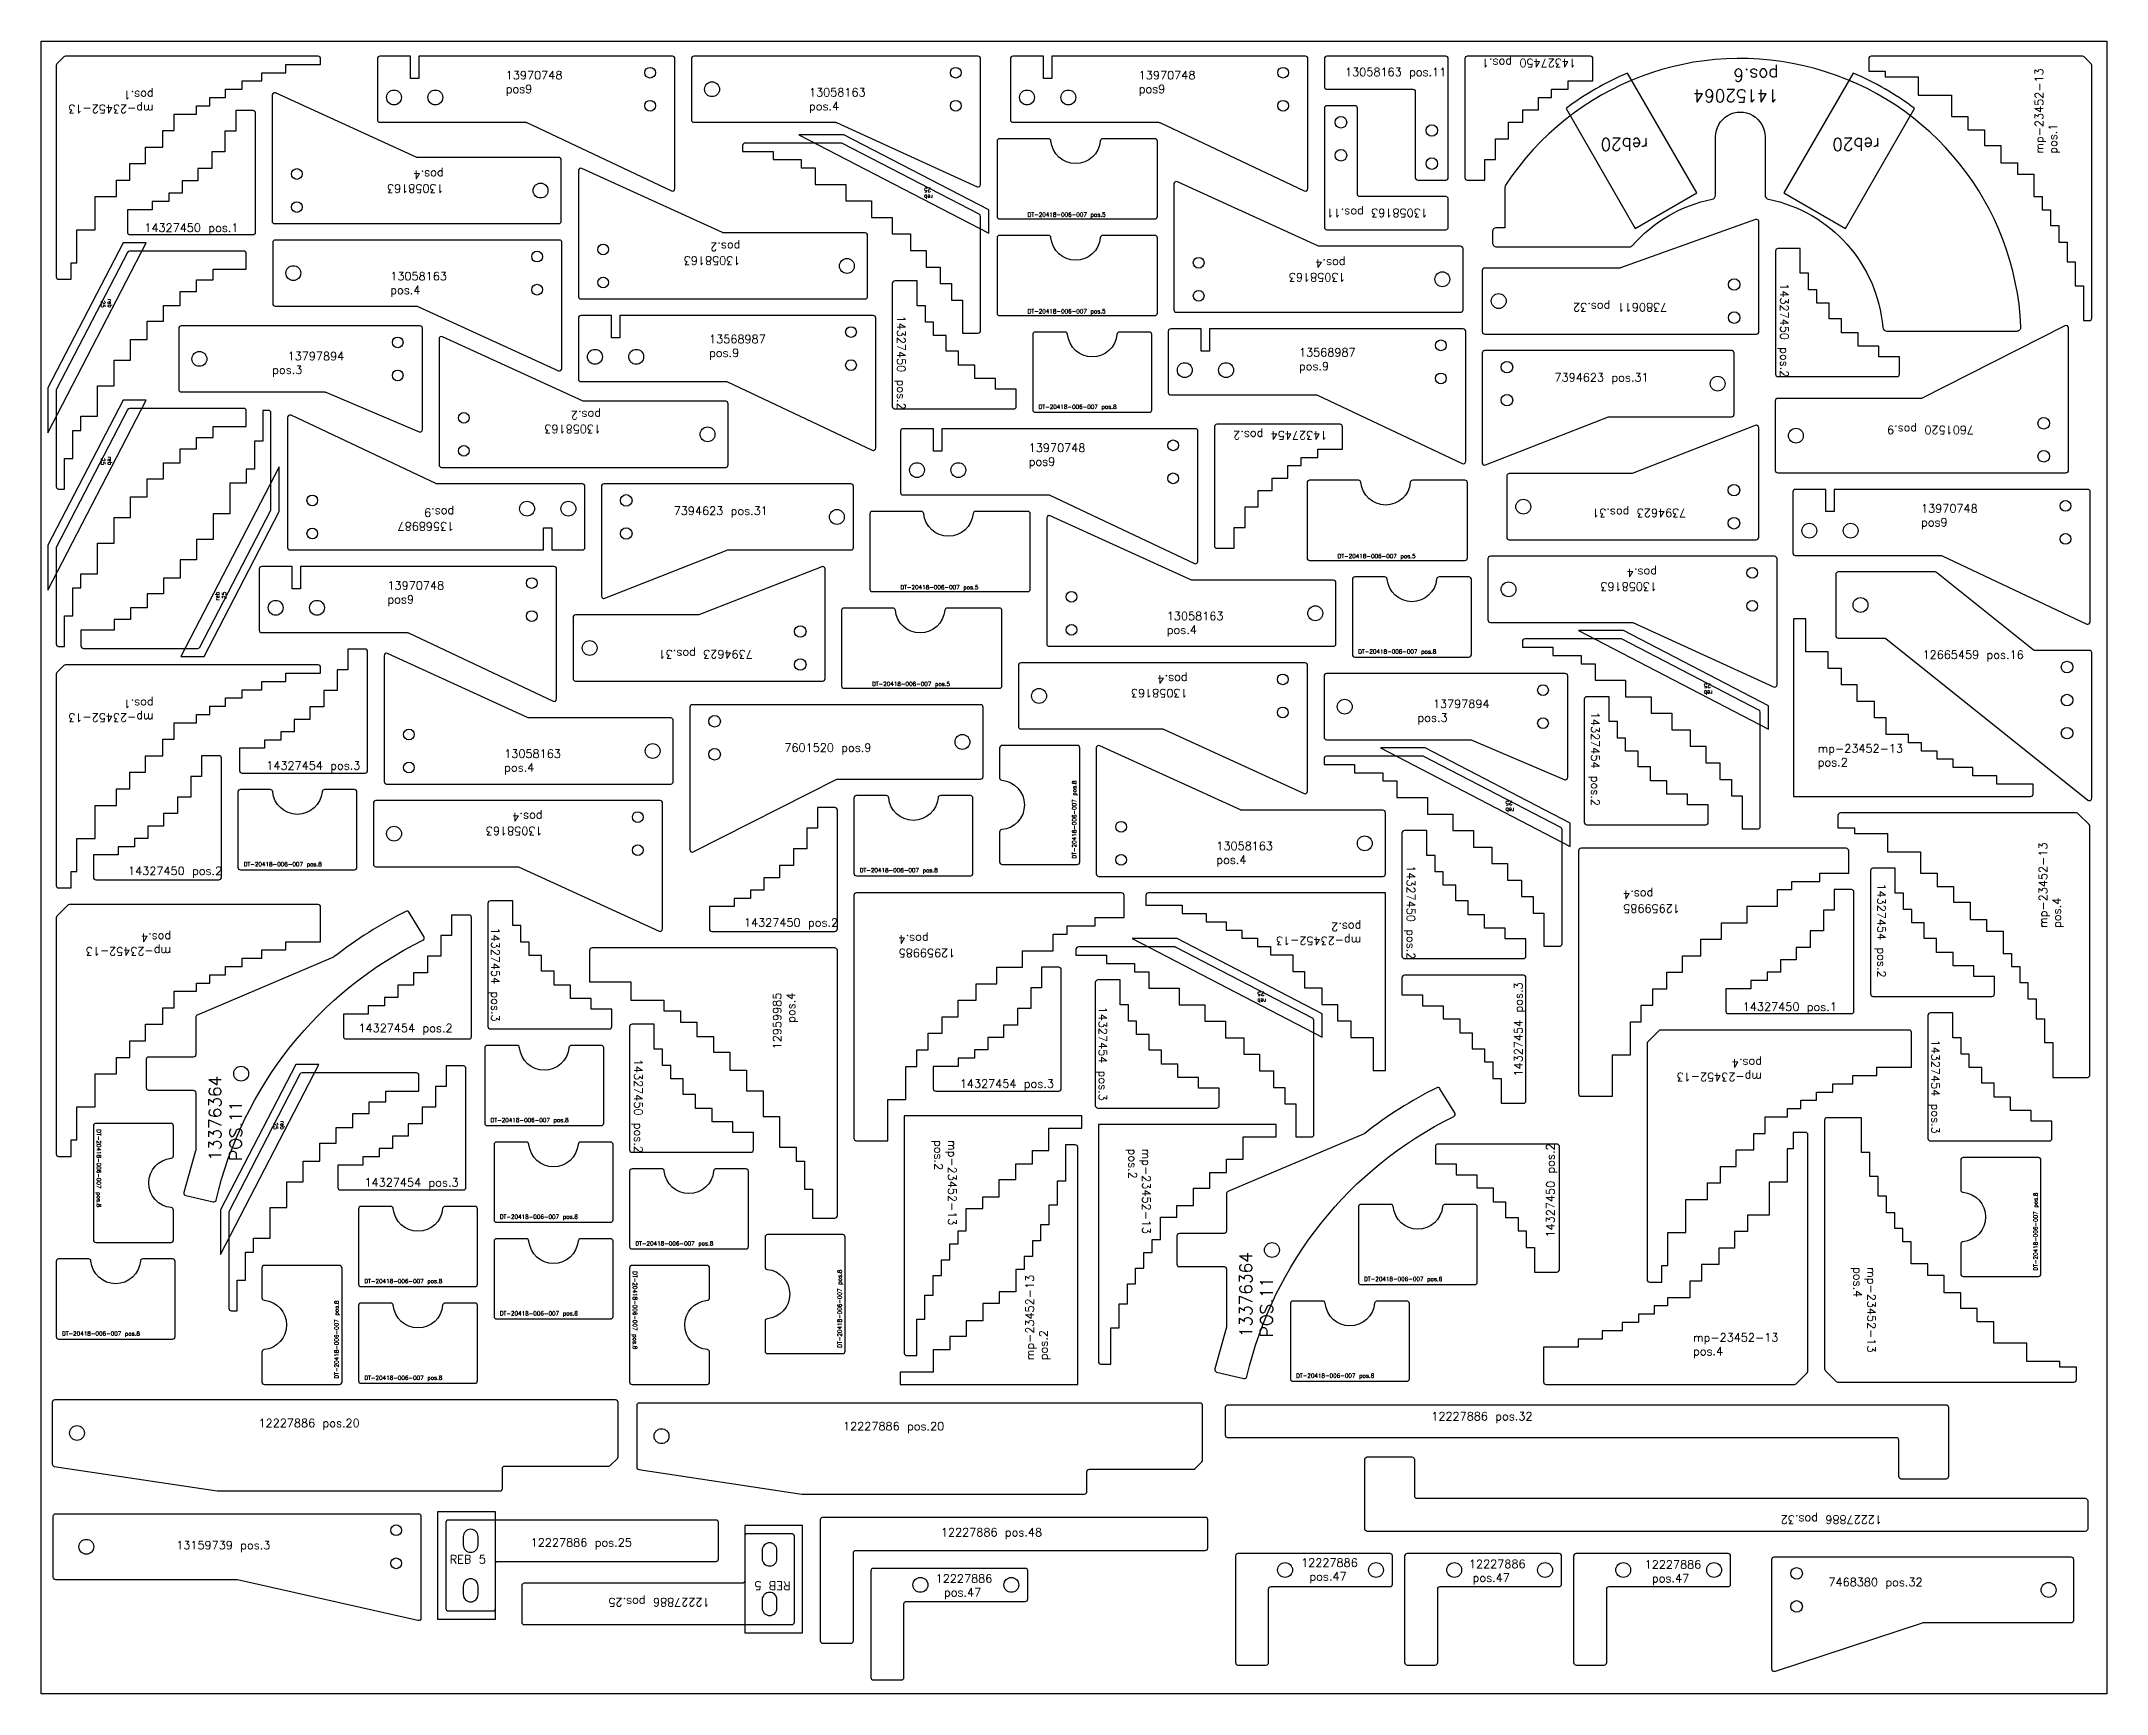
# Model space of a CAD drawing. Header units: millimetres. Extents: x 5250 to 7750, y -140 to 1860.
import ezdxf

# ---------------------------------------------------------------- set-up
doc = ezdxf.new("R2010")
doc.units = ezdxf.units.MM
for name, color, linetype in [('12227886', 7, 'Continuous'), ('12665459', 7, 'Continuous'), ('13058163', 7, 'Continuous'), ('13159739', 7, 'Continuous'), ('13376364v01', 7, 'Continuous'), ('13568987v0', 7, 'Continuous'), ('13797894v0', 7, 'Continuous'), ('13970748', 7, 'Continuous'), ('14152064v0', 7, 'Continuous'), ('14327450', 7, 'Continuous'), ('7380611', 7, 'Continuous'), ('7394623', 7, 'Continuous'), ('7601520', 7, 'Continuous'), ('Des.', 7, 'Continuous'), ('mp-23452-13', 7, 'Continuous'), ('Rebaixo', 6, 'Continuous'), ('Texto', 7, 'Continuous')]:
    doc.layers.add(name, color=color, linetype=linetype)
doc.styles.get("Standard").update_dxf_attribs({"font": 'txt.shx'})

msp = doc.modelspace()

# ---------------------------------------------------------------- texts
at = {"color": 1, "insert": (7413.2, 0.1), "char_height": 10, "attachment_point": 1}
msp.add_mtext_dynamic_manual_height_columns('7468380 pos.32', width=172.111, gutter_width=12.5, heights=[0], dxfattribs=at)
at = {"layer": 'Rebaixo', "color": 6, "char_height": 15, "rotation": 180}
for insert, attachment_point in [((7195.2, 1727.6), 1), ((7417.8, 1727.6), 3)]:
    msp.add_mtext_dynamic_manual_height_columns('reb20', width=60.85, gutter_width=12.5, heights=[15.3], dxfattribs=dict(at, insert=insert, attachment_point=attachment_point))
at = {"layer": 'Rebaixo', "color": 5, "char_height": 5, "attachment_point": 3}
for insert, rotation in [((6318.4, 1669.2), 180), ((5335.6, 1537.6), 270), ((5335.6, 1347), 270), ((5460.4, 1193.7), 90), ((7262.2, 1069.1), 180), ((7022.2, 927.1), 180), ((6721.9, 696.2), 180), ((5544.6, 542.8), 270)]:
    msp.add_mtext_dynamic_manual_height_columns('reb 25', width=17.979, gutter_width=12.5, heights=[0], dxfattribs=dict(at, insert=insert, rotation=rotation))
at = {"layer": 'Rebaixo', "color": 1, "insert": (5744.4, 27.7), "char_height": 10, "attachment_point": 1}
msp.add_mtext_dynamic_manual_height_columns('REB 5', width=42.325, gutter_width=12.5, heights=[0], dxfattribs=at)
at = {"layer": 'Rebaixo', "color": 1, "insert": (6156.8, -14.1), "char_height": 10, "attachment_point": 1, "rotation": 180}
msp.add_mtext_dynamic_manual_height_columns('REB 5', width=42.325, gutter_width=12.5, heights=[0], dxfattribs=at)
at = {"layer": 'Texto', "color": 1, "attachment_point": 1}
for s, insert, char_height, width in [('13058163 pos.11', (6828.1, 1827.9), 10, 135.9), ('13970748\\Ppos9', (5812.2, 1824), 10, 30.786), ('13058163 pos.4', (6179.2, 1803.3), 10, 101.867), ('13970748\\Ppos9', (6578.4, 1824), 10, 30.786), ('\\pt70;DT-20418-006-007 pos.5', (6443.8, 1652.7), 5, 136.992), ('14327450 pos.1', (5374.7, 1639.4), 10, 214.027), ('13058163 pos.4', (5672.4, 1580.7), 10, 101.867), ('\\pt70;DT-20418-006-007 pos.5', (6443.8, 1535.7), 5, 136.992), ('13568987\\Ppos.9', (6058.3, 1504.6), 10, 98.541), ('{\\W2.087768; }13797894 pos.3', (5529.5, 1484), 10, 114.262), ('13568987\\Ppos.9', (6772.3, 1488.5), 10, 98.541), ('7394623 pos.31', (7081.6, 1458.2), 10, 176.151), ('DT-20418-006-007 pos.8', (6457.1, 1420.2), 5, 136.992), ('13970748\\Ppos9', (6445.2, 1373), 10, 30.786), ('7394623 pos.31', (6015.5, 1296.8), 10, 176.151), ('13970748\\Ppos9', (7525.3, 1299.6), 10, 30.786), ('\\pt70;DT-20418-006-007 pos.5', (6819, 1239.4), 5, 136.992), ('13970748\\Ppos9', (5669, 1206.3), 10, 30.786), ('\\pt70;DT-20418-006-007 pos.5', (6289.8, 1201.7), 5, 136.992), ('13058163 pos.4', (6612.3, 1169.4), 10, 101.867), ('DT-20418-006-007 pos.8', (6844, 1123.9), 5, 136.992), ('12665459 pos.16', (7527.1, 1122.6), 10, 154.772), ('\\pt70;DT-20418-006-007 pos.5', (6255.5, 1084.7), 5, 136.992), ('{\\W2.087768; }13797894 pos.3', (6915.8, 1063.1), 10, 114.262), ('13058163 pos.4', (5810.3, 1002.7), 10, 101.867), ('7601520 pos.9', (6149.4, 1010.1), 10, 118.423), ('mp-23452-13 pos.2', (7400.2, 1009.1), 10, 60.76), ('14327454 pos.3', (5522.3, 988.4), 10, 123.73), ('13058163 pos.4', (6672.3, 891.1), 10, 101.867), ('14327450 pos.2', (5355, 861), 10, 214.027), ('DT-20418-006-007 pos.8', (5495, 866.5), 5, 136.992), ('DT-20418-006-007 pos.8', (6240.6, 859.2), 5, 136.992), ('14327450 pos.2', (6100.5, 798.4), 10, 214.027), ('14327450 pos.1', (7309.5, 696.5), 10, 214.027), ('14327454 pos.2', (5633.9, 670.7), 10, 123.73), ('14327454 pos.3', (6361.8, 603.4), 10, 123.73), ('DT-20418-006-007 pos.8', (5793.8, 556.8), 5, 136.992), ('14327454 pos.3', (5641.2, 483.8), 10, 123.73), ('DT-20418-006-007 pos.8', (5805, 439.8), 5, 136.992), ('DT-20418-006-007 pos.8', (5969, 407.5), 5, 136.992), ('DT-20418-006-007 pos.8', (5641, 361.9), 5, 136.992), ('DT-20418-006-007 pos.8', (6851.2, 364.4), 5, 136.992), ('DT-20418-006-007 pos.8', (5805, 322.8), 5, 136.992), ('DT-20418-006-007 pos.8', (5275, 298.4), 5, 136.992), ('mp-23452-13 pos.4', (7249.3, 296.2), 10, 60.76), ('DT-20418-006-007 pos.8', (5641, 244.9), 5, 136.992), ('DT-20418-006-007 pos.8', (6768.9, 247.4), 5, 136.992)]:
    msp.add_mtext(s, dxfattribs=dict(at, insert=insert, char_height=char_height, width=width))
at = {"layer": 'Texto', "color": 1}
for s, insert, char_height, width, attachment_point, rotation in [('14327450 pos.1', (7107.7, 1828.7), 10, 214.027, 1, 180), ('mp-23452-13 pos.1', (7663.2, 1724), 10, 60.76, 1, 90), ('mp-23452-13 pos.1', (5386, 1773.2), 10, 60.76, 1, 180), ('13058163 pos.4', (5737, 1676.8), 10, 101.867, 1, 180), ('13058163 pos.11', (6928.3, 1647.3), 10, 135.9, 1, 180), ('13058163 pos.2', (6096.2, 1589.5), 10, 101.867, 1, 180), ('13058163 pos.4', (6828.7, 1569.4), 10, 101.867, 1, 180), ('14327450 pos.2', (7364.9, 1567.2), 10, 214.027, 1, 270), ('14327450 pos.2', (6295.9, 1528), 10, 214.027, 1, 270), ('7380611 pos.32', (7218.1, 1533.1), 10, 126.629, 1, 180), ('13058163 pos.2', (5927.5, 1385.7), 10, 101.867, 1, 180), ('14327454 pos.2', (6806.7, 1378.1), 10, 123.73, 1, 180), ('7601520 pos.9', (7589.4, 1384.6), 10, 118.423, 1, 180), ('13568987\\Ppos.9', (5749.8, 1267.8), 10, 98.541, 1, 180), ('7394623 pos.31', (7241.2, 1284.2), 10, 176.151, 1, 180), ('13058163 pos.4', (7205.7, 1195), 10, 101.867, 1, 180), ('7394623 pos.31', (6111.2, 1113.1), 10, 176.151, 1, 180), ('13058163 pos.4', (6637.5, 1066), 10, 101.867, 1, 180), ('mp-23452-13 pos.1', (5386, 1036.4), 10, 60.76, 1, 180), ('14327454 pos.2', (7136, 1048.4), 10, 123.73, 1, 270), ('DT-20418-006-007 pos.8', (6497.8, 870.7), 5, 136.992, 1, 90), ('13058163 pos.4', (5856.7, 899.3), 10, 101.867, 1, 180), ('mp-23452-13 pos.4', (7667.9, 786.9), 10, 60.76, 1, 90), ('14327450 pos.2', (6912.8, 862.7), 10, 214.027, 1, 270), ('12959985 pos.4', (7164.8, 805.3), 10, 12.244, 3, 180), ('14327454 pos.2', (7482.4, 840.7), 10, 123.73, 1, 270), ('mp-23452-13 pos.4', (5407.1, 753.4), 10, 60.76, 1, 180), ('14327454 pos.3', (5804.7, 787.4), 10, 123.73, 1, 270), ('12959985 pos.4', (6287.7, 751.5), 10, 12.244, 3, 180), ('mp-23452-13 pos.2', (6847.8, 766.2), 10, 60.76, 1, 180), ('12959985 pos.4', (6135.7, 708.5), 10, 12.244, 3, 90), ('14327454 pos.3', (7032.9, 607), 10, 123.73, 1, 90), ('14327454 pos.3', (6539.9, 691.6), 10, 123.73, 1, 270), ('14327450 pos.2', (5977.7, 628.4), 10, 214.027, 1, 270), ('mp-23452-13 pos.4', (7332.8, 601.4), 10, 60.76, 1, 180), ('14327454 pos.3', (7547.8, 651.7), 10, 123.73, 1, 270), ('13376364 POS.11', (5452.8, 505), 15, 171.219, 1, 90), ('DT-20418-006-007 pos.8', (5322.2, 543.2), 5, 136.992, 1, 270), ('mp-23452-13 pos.2', (6357.7, 530.1), 10, 60.76, 1, 270), ('mp-23452-13 pos.2', (6592.7, 519.7), 10, 60.76, 1, 270), ('14327450 pos.2', (7071.7, 412.1), 10, 214.027, 1, 90), ('DT-20418-006-007 pos.8', (7661.3, 372), 5, 136.992, 1, 90), ('13376364 POS.11', (6700.5, 291.5), 15, 171.219, 1, 90), ('DT-20418-006-007 pos.8', (5971.1, 371.3), 5, 136.992, 1, 270), ('DT-20418-006-007 pos.8', (6213.8, 278.7), 5, 136.992, 1, 90), ('mp-23452-13 pos.2', (6441.4, 263.6), 10, 60.76, 1, 90), ('mp-23452-13 pos.4', (7470.3, 376.3), 10, 60.76, 1, 270), ('DT-20418-006-007 pos.8', (5604.8, 241.4), 5, 136.992, 1, 90)]:
    msp.add_mtext(s, dxfattribs=dict(at, insert=insert, char_height=char_height, width=width, attachment_point=attachment_point, rotation=rotation))
at = {"layer": 'Texto', "color": 6, "insert": (7352.8, 1786.5), "char_height": 15, "width": 73.561, "attachment_point": 1, "rotation": 180}
msp.add_mtext('14152064\\Ppos.6', dxfattribs=at)
at = {"layer": 'Texto', "color": 1, "char_height": 10, "attachment_point": 1}
for s, width, insert in [('{\\W6.940384; }12227886 pos.32', 275.474, (6870.6, 200.8)), ('{\\W7.023718; }12227886 pos.20', 275.474, (5450.3, 192.6)), ('{\\W7.023718; }12227886 pos.20', 275.474, (6157.8, 188.8)), ('{\\W6.940384; }12227886 pos.48', 275.474, (6277, 60.4)), ('13159739 pos.3', 123.208, (5413.3, 44.8)), ('{\\W6.940384; }12227886 pos.25', 275.474, (5780.5, 48)), ('{\\W0.152676; }12227886 \\P{\\W1.319343; }pos.47', 76.387, (6330.9, 4.4)), ('12227886 \\P{\\W1.133958; }pos.47', 72.679, (6774.9, 23.6)), ('12227886 \\P{\\W0.416498; }pos.47', 58.33, (6978, 22.1)), ('12227886 \\P pos.47', 51.276, (7190.7, 21.4))]:
    msp.add_mtext_dynamic_manual_height_columns(s, width=width, gutter_width=12.5, heights=[0], dxfattribs=dict(at, insert=insert))
at = {"layer": 'Texto', "color": 1, "char_height": 10, "attachment_point": 1, "rotation": 180}
for s, insert in [('{\\W6.940384; }12227886 pos.32', (7539.9, 65.6)), ('{\\W6.940384; }12227886 pos.25', (6120.8, -34.3))]:
    msp.add_mtext_dynamic_manual_height_columns(s, width=275.474, gutter_width=12.5, heights=[0], dxfattribs=dict(at, insert=insert))

# ---------------------------------------------------------------- linework, layer by layer
msp.add_lwpolyline([(5250, 1860), (7750, 1860), (7750, -140), (5250, -140)], close=True)
at = {"color": 1}
for points in [[(7617, 961), (7617, 971), (7588, 971), (7588, 981), (7564, 981), (7564, 991), (7545, 991), (7545, 1001), (7526, 1001), (7526, 1011), (7510, 1011), (7510, 1021), (7483, 1021), (7483, 1041), (7469, 1041), (7469, 1061), (7448, 1061), (7448, 1081), (7429, 1081), (7429, 1101), (7413, 1101), (7413, 1121), (7386, 1121), (7386, 1161), (7371, 1161), (7371, 946), (7658, 946, 0.414214), (7661, 949), (7661, 961)], [(6631, 814.3), (6631, 804.3), (6660, 804.3), (6660, 794.3), (6684, 794.3), (6684, 784.3), (6703, 784.3), (6703, 774.3), (6722, 774.3), (6722, 764.3), (6738, 764.3), (6738, 754.3), (6765, 754.3), (6765, 734.3), (6779, 734.3), (6779, 714.3), (6800, 714.3), (6800, 694.3), (6819, 694.3), (6819, 674.3), (6835, 674.3), (6835, 654.3), (6862, 654.3), (6862, 614.3), (6877, 614.3), (6877, 829.3), (6590, 829.3, 0.414214), (6587, 826.3), (6587, 814.3)], [(6309.6, 313.3), (6319.6, 313.3), (6319.6, 342.3), (6329.6, 342.3), (6329.6, 366.3), (6339.6, 366.3), (6339.6, 385.3), (6349.6, 385.3), (6349.6, 404.3), (6359.6, 404.3), (6359.6, 420.3), (6369.6, 420.3), (6369.6, 447.3), (6389.6, 447.3), (6389.6, 461.3), (6409.6, 461.3), (6409.6, 482.3), (6429.6, 482.3), (6429.6, 501.3), (6449.6, 501.3), (6449.6, 517.3), (6469.6, 517.3), (6469.6, 544.3), (6509.6, 544.3), (6509.6, 559.3), (6294.6, 559.3), (6294.6, 272.3, 0.414214), (6297.6, 269.3), (6309.6, 269.3)], [(6544.6, 302.9), (6554.6, 302.9), (6554.6, 331.9), (6564.6, 331.9), (6564.6, 355.9), (6574.6, 355.9), (6574.6, 374.9), (6584.6, 374.9), (6584.6, 393.9), (6594.6, 393.9), (6594.6, 409.9), (6604.6, 409.9), (6604.6, 436.9), (6624.6, 436.9), (6624.6, 450.9), (6644.6, 450.9), (6644.6, 471.9), (6664.6, 471.9), (6664.6, 490.9), (6684.6, 490.9), (6684.6, 506.9), (6704.6, 506.9), (6704.6, 533.9), (6744.6, 533.9), (6744.6, 548.9), (6529.6, 548.9), (6529.6, 261.9, 0.414214), (6532.6, 258.9), (6544.6, 258.9)], [(6489.6, 480.3), (6479.6, 480.3), (6479.6, 451.3), (6469.6, 451.3), (6469.6, 427.3), (6459.6, 427.3), (6459.6, 408.3), (6449.6, 408.3), (6449.6, 389.3), (6439.6, 389.3), (6439.6, 373.3), (6429.6, 373.3), (6429.6, 346.3), (6409.6, 346.3), (6409.6, 332.3), (6389.6, 332.3), (6389.6, 311.3), (6369.6, 311.3), (6369.6, 292.3), (6349.6, 292.3), (6349.6, 276.3), (6329.6, 276.3), (6329.6, 249.3), (6289.6, 249.3), (6289.6, 234.3), (6504.6, 234.3), (6504.6, 521.3, 0.414214), (6501.6, 524.3), (6489.6, 524.3)], [(7709.7, 22.6), (7709.7, -51.4, -0.414214), (7706.7, -54.4), (7527.7, -54.4), (7348.6, -113.1, -0.510365), (7344.7, -110.2), (7344.7, 22.6, -0.414214), (7347.7, 25.6), (7706.7, 25.6, -0.414214)]]:
    msp.add_lwpolyline(points, format="xyb", close=True, dxfattribs=at)
for centre, radius in [((7374.7, 5.6), 7), ((7679.7, -14.4), 9), ((7374.7, -34.4), 7)]:
    msp.add_circle(centre, radius, dxfattribs=at)
at = {"layer": '12227886', "color": 1, "linetype": 'Continuous', "lineweight": 25}
for points in [[(5265.7, 135.1), (5462.9, 105.5, 0.03724), (5463.4, 105.5), (5805.2, 105.5, 0.414214), (5808.2, 108.5), (5808.2, 132.5, -0.414214), (5811.2, 135.5), (5936.9, 135.5, 0.198912), (5939, 136.4), (5947.3, 144.6, 0.198912), (5948.2, 146.7), (5948.2, 212.5, 0.414214), (5945.2, 215.5), (5266.2, 215.5, 0.414214), (5263.2, 212.5), (5263.2, 138.1, 0.371247)], [(5973.2, 131.3), (6170.5, 101.7, 0.03724), (6170.9, 101.7), (6512.7, 101.7, 0.414214), (6515.7, 104.7), (6515.7, 128.7, -0.414214), (6518.7, 131.7), (6644.4, 131.7, 0.198912), (6646.6, 132.6), (6654.8, 140.8, 0.198912), (6655.7, 142.9), (6655.7, 208.7, 0.414214), (6652.7, 211.7), (5973.7, 211.7, 0.414214), (5970.7, 208.7), (5970.7, 134.3, 0.371247)], [(7555.4, 119.8), (7501.4, 119.8, -0.414214), (7498.4, 122.8), (7498.4, 166.8, 0.414214), (7495.4, 169.8), (6686.4, 169.8, -0.414214), (6683.4, 172.8), (6683.4, 206.8, -0.414214), (6686.4, 209.8), (7555.4, 209.8, -0.414214), (7558.4, 206.8), (7558.4, 122.8, -0.414214)], [(6855, 146.5), (6909, 146.5, -0.414214), (6912, 143.5), (6912, 99.5, 0.414214), (6915, 96.5), (7724, 96.5, -0.414214), (7727, 93.5), (7727, 59.5, -0.414214), (7724, 56.5), (6855, 56.5, -0.414214), (6852, 59.5), (6852, 143.5, -0.414214)], [(5802.7, 20.1), (6066.7, 20.1, 0.414214), (6069.7, 23.1), (6069.7, 67.1, 0.414214), (6066.7, 70.1), (5742.7, 70.1, 0.414214), (5739.7, 67.1), (5739.7, -36.9, 0.414214), (5742.7, -39.9), (5796.7, -39.9, 0.414214), (5799.7, -36.9), (5799.7, 17.1, -0.414214)], [(5760.7, 50.1), (5760.7, 40.1, 1), (5778.7, 40.1), (5778.7, 50.1, 1)], [(6098.5, -6.4), (5834.5, -6.4, 0.414214), (5831.5, -9.4), (5831.5, -53.4, 0.414214), (5834.5, -56.4), (6158.5, -56.4, 0.414214), (6161.5, -53.4), (6161.5, 50.6, 0.414214), (6158.5, 53.6), (6104.5, 53.6, 0.414214), (6101.5, 50.6), (6101.5, -3.4, -0.414214)], [(6195.9, -79), (6229.9, -79, 0.414214), (6232.9, -76), (6232.9, 30.4, -0.414214), (6235.9, 33.4), (6658.9, 33.4, 0.414214), (6661.9, 36.4), (6661.9, 70.4, 0.414214), (6658.9, 73.4), (6195.9, 73.4, 0.414214), (6192.9, 70.4), (6192.9, -76, 0.414214)], [(6140.5, 33.6, 1), (6122.5, 33.6), (6122.5, 23.6, 1), (6140.5, 23.6)], [(6698.5, -105.3), (6732.5, -105.3, 0.414214), (6735.5, -102.3), (6735.5, -13.3, -0.414214), (6738.5, -10.3), (6882.5, -10.3, 0.414214), (6885.5, -7.3), (6885.5, 26.7, 0.414214), (6882.5, 29.7), (6698.5, 29.7, 0.414214), (6695.5, 26.7), (6695.5, -102.3, 0.414214)], [(6903.2, -105.3), (6937.2, -105.3, 0.414214), (6940.2, -102.3), (6940.2, -13.3, -0.414214), (6943.2, -10.3), (7087.2, -10.3, 0.414214), (7090.2, -7.3), (7090.2, 26.7, 0.414214), (7087.2, 29.7), (6903.2, 29.7, 0.414214), (6900.2, 26.7), (6900.2, -102.3, 0.414214)], [(7107.8, -105.3), (7141.8, -105.3, 0.414214), (7144.8, -102.3), (7144.8, -13.3, -0.414214), (7147.8, -10.3), (7291.8, -10.3, 0.414214), (7294.8, -7.3), (7294.8, 26.7, 0.414214), (7291.8, 29.7), (7107.8, 29.7, 0.414214), (7104.8, 26.7), (7104.8, -102.3, 0.414214)], [(6257.1, -123.3), (6291.1, -123.3, 0.414214), (6294.1, -120.3), (6294.1, -31.3, -0.414214), (6297.1, -28.3), (6441.1, -28.3, 0.414214), (6444.1, -25.3), (6444.1, 8.7, 0.414214), (6441.1, 11.7), (6257.1, 11.7, 0.414214), (6254.1, 8.7), (6254.1, -120.3, 0.414214)], [(5760.7, -19.9, 1), (5778.7, -19.9), (5778.7, -9.9, 1), (5760.7, -9.9)], [(6140.5, -36.4), (6140.5, -26.4, 1), (6122.5, -26.4), (6122.5, -36.4, 1)]]:
    msp.add_lwpolyline(points, format="xyb", close=True, dxfattribs=at)
for centre in [(5293.2, 175.5), (6000.7, 171.7), (6314.1, -8.3), (6424.1, -8.3), (6755.5, 9.7), (6865.5, 9.7), (6960.2, 9.7), (7070.2, 9.7), (7164.8, 9.7), (7274.8, 9.7)]:
    msp.add_circle(centre, 9, dxfattribs=at)
at = {"layer": '12665459', "color": 1}
msp.add_lwpolyline([(7425, 1217.7, 0.414214), (7422, 1214.7), (7422, 1140.7, 0.414214), (7425, 1137.7), (7480.9, 1137.7, -0.170304), (7482.8, 1137), (7727.1, 941.6, 0.62888), (7732, 943.9), (7732, 1119.7, 0.414214), (7729, 1122.7), (7663.1, 1122.7, -0.170304), (7661.2, 1123.3), (7544.1, 1217, 0.170304), (7542.2, 1217.7)], format="xyb", close=True, dxfattribs=at)
for centre, radius in [((7452, 1177.7), 9), ((7702, 1102.6), 7), ((7702, 1062.6), 7), ((7702, 1022.6), 7)]:
    msp.add_circle(centre, radius, dxfattribs=at)
at = {"layer": '13058163', "color": 1}
for points in [[(6036.9, 1765, 0.414214), (6039.9, 1762), (6211.3, 1762, -0.107607), (6212.5, 1761.7), (6382.7, 1683.9, 0.546164), (6386.9, 1686.7), (6386.9, 1839, 0.414214), (6383.9, 1842), (6039.9, 1842, 0.414214), (6036.9, 1839)], [(6803.1, 1839), (6803.1, 1805, 0.414214), (6806.1, 1802), (6910.1, 1802, -0.414214), (6913.1, 1799), (6913.1, 1695, 0.414214), (6916.1, 1692), (6950.1, 1692, 0.414214), (6953.1, 1695), (6953.1, 1839, 0.414214), (6950.1, 1842), (6806.1, 1842, 0.414214)], [(5879.3, 1716.4, 0.414214), (5876.3, 1719.4), (5704.9, 1719.4, -0.107607), (5703.7, 1719.7), (5533.5, 1797.5, 0.546164), (5529.3, 1794.7), (5529.3, 1642.4, 0.414214), (5532.3, 1639.4), (5876.3, 1639.4, 0.414214), (5879.3, 1642.4)], [(6953.1, 1635), (6953.1, 1669, 0.414214), (6950.1, 1672), (6846.1, 1672, -0.414214), (6843.1, 1675), (6843.1, 1779, 0.414214), (6840.1, 1782), (6806.1, 1782, 0.414214), (6803.1, 1779), (6803.1, 1635, 0.414214), (6806.1, 1632), (6950.1, 1632, 0.414214)], [(6250.1, 1625.1, 0.414214), (6247.1, 1628.1), (6075.8, 1628.1, -0.107607), (6074.5, 1628.4), (5904.3, 1706.2, 0.546164), (5900.1, 1703.5), (5900.1, 1551.1, 0.414214), (5903.1, 1548.1), (6247.1, 1548.1, 0.414214), (6250.1, 1551.1)], [(6970.9, 1609, 0.414214), (6967.9, 1612), (6796.6, 1612, -0.107607), (6795.3, 1612.3), (6625.2, 1690.1, 0.546164), (6620.9, 1687.3), (6620.9, 1535, 0.414214), (6623.9, 1532), (6967.9, 1532, 0.414214), (6970.9, 1535)], [(5530.1, 1542.4, 0.414214), (5533.1, 1539.4), (5704.4, 1539.4, -0.107607), (5705.7, 1539.1), (5875.9, 1461.3, 0.546164), (5880.1, 1464.1), (5880.1, 1616.4, 0.414214), (5877.1, 1619.4), (5533.1, 1619.4, 0.414214), (5530.1, 1616.4)], [(6081.4, 1421.3, 0.414214), (6078.4, 1424.3), (5907, 1424.3, -0.107607), (5905.8, 1424.6), (5735.6, 1502.4, 0.546164), (5731.4, 1499.6), (5731.4, 1347.3, 0.414214), (5734.4, 1344.3), (6078.4, 1344.3, 0.414214), (6081.4, 1347.3)], [(6817, 1204.7, 0.414214), (6814, 1207.7), (6642.7, 1207.7, -0.107607), (6641.4, 1208), (6471.2, 1285.8, 0.546164), (6467, 1283), (6467, 1130.7, 0.414214), (6470, 1127.7), (6814, 1127.7, 0.414214), (6817, 1130.7)], [(7001, 1159.7, 0.414214), (7004, 1156.7), (7175.3, 1156.7, -0.107607), (7176.6, 1156.4), (7346.8, 1078.6, 0.546164), (7351, 1081.4), (7351, 1233.7, 0.414214), (7348, 1236.7), (7004, 1236.7, 0.414214), (7001, 1233.7)], [(6015, 1038, 0.414214), (6012, 1041), (5840.7, 1041, -0.107607), (5839.4, 1041.3), (5669.2, 1119.1, 0.546164), (5665, 1116.3), (5665, 964, 0.414214), (5668, 961), (6012, 961, 0.414214), (6015, 964)], [(6432.7, 1030.7, 0.414214), (6435.7, 1027.7), (6607.1, 1027.7, -0.107607), (6608.3, 1027.4), (6778.5, 949.6, 0.546164), (6782.7, 952.4), (6782.7, 1104.7, 0.414214), (6779.7, 1107.7), (6435.7, 1107.7, 0.414214), (6432.7, 1104.7)], [(6877, 926.3, 0.414214), (6874, 929.3), (6702.7, 929.3, -0.107607), (6701.4, 929.6), (6531.2, 1007.4, 0.546164), (6527, 1004.7), (6527, 852.3, 0.414214), (6530, 849.3), (6874, 849.3, 0.414214), (6877, 852.3)], [(5652, 864, 0.414214), (5655, 861), (5826.3, 861, -0.107607), (5827.6, 860.7), (5997.8, 782.9, 0.546164), (6002, 785.7), (6002, 938, 0.414214), (5999, 941), (5655, 941, 0.414214), (5652, 938)]]:
    msp.add_lwpolyline(points, format="xyb", close=True, dxfattribs=at)
for centre, radius in [((6356.9, 1822), 6.5), ((6061.9, 1802), 9), ((6356.9, 1782), 6.5), ((6823.1, 1762), 7), ((6933.1, 1752), 7), ((6823.1, 1722), 7), ((5559.3, 1699.4), 6.5), ((6933.1, 1712), 7), ((5854.3, 1679.4), 9), ((5559.3, 1659.4), 6.5), ((5850.1, 1599.4), 6.5), ((5930.1, 1608.1), 6.5), ((5555.1, 1579.4), 9), ((6225.1, 1588.1), 9), ((6650.9, 1592), 6.5), ((6945.9, 1572), 9), ((5850.1, 1559.4), 6.5), ((5930.1, 1568.1), 6.5), ((6650.9, 1552), 6.5), ((5761.4, 1404.3), 6.5), ((6056.4, 1384.3), 9), ((5761.4, 1364.3), 6.5), ((7026, 1196.7), 9), ((7321, 1216.7), 6.5), ((6497, 1187.7), 6.5), ((6792, 1167.7), 9), ((7321, 1176.7), 6.5), ((6497, 1147.7), 6.5), ((6457.7, 1067.7), 9), ((6752.7, 1087.7), 6.5), ((6752.7, 1047.7), 6.5), ((5695, 1021), 6.5), ((5990, 1001), 9), ((5695, 981), 6.5), ((5972, 921), 6.5), ((5677, 901), 9), ((6557, 909.3), 6.5), ((5972, 881), 6.5), ((6557, 869.3), 6.5), ((6852, 889.3), 9)]:
    msp.add_circle(centre, radius, dxfattribs=at)
at = {"layer": '13159739', "color": 1, "linetype": 'Continuous', "lineweight": 25}
msp.add_lwpolyline([(5264.5, 0.8), (5264.5, 74.8, -0.414214), (5267.5, 77.8), (5706.5, 77.8, -0.414214), (5709.5, 74.8), (5709.5, -48.5, -0.480543), (5705.9, -51.4), (5487.3, -2.3, 0.055318), (5486.7, -2.2), (5267.5, -2.2, -0.414214)], format="xyb", close=True, dxfattribs=at)
for centre, radius in [((5679.5, 57.8), 6.5), ((5304.5, 37.8), 9), ((5679.5, 17.8), 6.5)]:
    msp.add_circle(centre, radius, dxfattribs=at)
at = {"layer": '13376364v01', "color": 1}
for points in [[(5379.9, 590.5), (5433.9, 590.5, -0.414214), (5436.9, 587.5), (5436.9, 517.9, -0.06784), (5436.8, 517.1), (5422.7, 466.5, 0.427204), (5425, 462.8), (5458, 455.2, 0.413377), (5461.6, 457.4, -0.224886), (5712, 772.1, 0.440729), (5713.2, 776.3), (5695.3, 805.7, 0.389935), (5691.4, 806.9, 0.050716), (5604.2, 751.7, -0.065866), (5603.5, 751.3), (5438.7, 681.3, 0.30081), (5436.9, 678.5), (5436.9, 633.5, -0.414214), (5433.9, 630.5), (5379.9, 630.5, 0.414214), (5376.9, 627.5), (5376.9, 593.5, 0.414214)], [(6627.6, 377), (6681.6, 377, -0.414214), (6684.6, 374), (6684.6, 304.4, -0.067841), (6684.5, 303.6), (6670.4, 253, 0.427204), (6672.6, 249.3), (6705.6, 241.7, 0.413377), (6709.2, 243.9, -0.224886), (6959.6, 558.6, 0.440729), (6960.9, 562.9), (6943, 592.3, 0.389935), (6939.1, 593.4, 0.050716), (6851.9, 538.2, -0.065866), (6851.2, 537.8), (6686.4, 467.8, 0.30081), (6684.6, 465), (6684.6, 420, -0.414214), (6681.6, 417), (6627.6, 417, 0.414214), (6624.6, 414), (6624.6, 380, 0.414214)]]:
    msp.add_lwpolyline(points, format="xyb", close=True, dxfattribs=at)
for centre in [(5491.9, 610.5), (6739.6, 397)]:
    msp.add_circle(centre, 9, dxfattribs=at)
at = {"layer": '13568987v0', "color": 1}
for points in [[(6260.1, 1525.1, 0.414214), (6257.1, 1528.1), (5950.1, 1528.1), (5950.1, 1501.1), (5940.1, 1501.1), (5940.1, 1528.1), (5903.1, 1528.1, 0.414214), (5900.1, 1525.1), (5900.1, 1451.1, 0.414214), (5903.1, 1448.1), (6079.4, 1448.1, -0.110744), (6080.7, 1447.8), (6255.8, 1365.2, 0.550196), (6260.1, 1367.9)], [(6974.1, 1509, 0.414214), (6971.1, 1512), (6664.1, 1512), (6664.1, 1485), (6654.1, 1485), (6654.1, 1512), (6617.1, 1512, 0.414214), (6614.1, 1509), (6614.1, 1435, 0.414214), (6617.1, 1432), (6793.4, 1432, -0.110744), (6794.7, 1431.7), (6969.8, 1349, 0.550196), (6974.1, 1351.7)], [(5548, 1247.3, 0.414214), (5551, 1244.3), (5858, 1244.3), (5858, 1271.3), (5868, 1271.3), (5868, 1244.3), (5905, 1244.3, 0.414214), (5908, 1247.3), (5908, 1321.3, 0.414214), (5905, 1324.3), (5728.7, 1324.3, -0.110744), (5727.4, 1324.6), (5552.3, 1407.3, 0.550196), (5548, 1404.6)]]:
    msp.add_lwpolyline(points, format="xyb", close=True, dxfattribs=at)
for centre, radius in [((6230.1, 1508.1), 6.5), ((5920.1, 1478.1), 9), ((5970.1, 1478.1), 9), ((6944.1, 1492), 6.5), ((6230.1, 1468.1), 6.5), ((6634.1, 1462), 9), ((6684.1, 1462), 9), ((6944.1, 1452), 6.5), ((5578, 1304.3), 6.5), ((5838, 1294.3), 9), ((5888, 1294.3), 9), ((5578, 1264.3), 6.5)]:
    msp.add_circle(centre, radius, dxfattribs=at)
at = {"layer": '13797894v0', "color": 1}
for points in [[(5416.4, 1438.6, 0.414214), (5419.4, 1435.6), (5593.3, 1435.6, -0.100921), (5594.4, 1435.3), (5707.2, 1387.3, 0.537608), (5711.4, 1390.1), (5711.4, 1512.6, 0.414214), (5708.4, 1515.6), (5419.4, 1515.6, 0.414214), (5416.4, 1512.6)], [(6802.7, 1017.7, 0.414214), (6805.7, 1014.7), (6979.6, 1014.7, -0.100921), (6980.8, 1014.5), (7093.5, 966.5, 0.537608), (7097.7, 969.2), (7097.7, 1091.7, 0.414214), (7094.7, 1094.7), (6805.7, 1094.7, 0.414214), (6802.7, 1091.7)]]:
    msp.add_lwpolyline(points, format="xyb", close=True, dxfattribs=at)
for centre, radius in [((5681.4, 1495.6), 6.5), ((5441.4, 1475.6), 9), ((5681.4, 1455.6), 6.5), ((7067.7, 1074.7), 6.5), ((6827.7, 1054.7), 9), ((7067.7, 1034.7), 6.5)]:
    msp.add_circle(centre, radius, dxfattribs=at)
at = {"layer": '13970748', "color": 1}
for points in [[(6016.9, 1839, 0.414214), (6013.9, 1842), (5706.9, 1842), (5706.9, 1815), (5696.9, 1815), (5696.9, 1842), (5659.9, 1842, 0.414214), (5656.9, 1839), (5656.9, 1765, 0.414214), (5659.9, 1762), (5836.3, 1762, -0.110744), (5837.5, 1761.7), (6012.7, 1679, 0.550196), (6016.9, 1681.7)], [(6783.1, 1839, 0.414214), (6780.1, 1842), (6473.1, 1842), (6473.1, 1815), (6463.1, 1815), (6463.1, 1842), (6426.1, 1842, 0.414214), (6423.1, 1839), (6423.1, 1765, 0.414214), (6426.1, 1762), (6602.4, 1762, -0.110744), (6603.7, 1761.7), (6778.8, 1679, 0.550196), (6783.1, 1681.7)], [(6650, 1388, 0.414214), (6647, 1391), (6340, 1391), (6340, 1364), (6330, 1364), (6330, 1391), (6293, 1391, 0.414214), (6290, 1388), (6290, 1314, 0.414214), (6293, 1311), (6469.3, 1311, -0.110744), (6470.6, 1310.7), (6645.7, 1228, 0.550196), (6650, 1230.7)], [(7730.1, 1314.7, 0.414214), (7727.1, 1317.7), (7420.1, 1317.7), (7420.1, 1290.7), (7410.1, 1290.7), (7410.1, 1317.7), (7373.1, 1317.7, 0.414214), (7370.1, 1314.7), (7370.1, 1240.7, 0.414214), (7373.1, 1237.7), (7549.4, 1237.7, -0.110744), (7550.7, 1237.4), (7725.8, 1154.7, 0.550196), (7730.1, 1157.4)], [(5873.7, 1221.3, 0.414214), (5870.7, 1224.3), (5563.7, 1224.3), (5563.7, 1197.3), (5553.7, 1197.3), (5553.7, 1224.3), (5516.7, 1224.3, 0.414214), (5513.7, 1221.3), (5513.7, 1147.3, 0.414214), (5516.7, 1144.3), (5693, 1144.3, -0.110744), (5694.3, 1144), (5869.4, 1061.3, 0.550196), (5873.7, 1064)]]:
    msp.add_lwpolyline(points, format="xyb", close=True, dxfattribs=at)
for centre, radius in [((5986.9, 1822), 6.5), ((6753.1, 1822), 6.5), ((5676.9, 1792), 9), ((5726.9, 1792), 9), ((6443.1, 1792), 9), ((6493.1, 1792), 9), ((5986.9, 1782), 6.5), ((6753.1, 1782), 6.5), ((6620, 1371), 6.5), ((6310, 1341), 9), ((6360, 1341), 9), ((6620, 1331), 6.5), ((7700.1, 1297.7), 6.5), ((7390.1, 1267.7), 9), ((7440.1, 1267.7), 9), ((7700.1, 1257.7), 6.5), ((5843.7, 1204.3), 6.5), ((5533.7, 1174.3), 9), ((5583.7, 1174.3), 9), ((5843.7, 1164.3), 6.5)]:
    msp.add_circle(centre, radius, dxfattribs=at)
at = {"layer": '14152064v0', "color": 6}
msp.add_lwpolyline([(7646.2, 1514.5, 0.727443), (7022.3, 1685.9, 0.146324), (7021.5, 1683.2), (7021.5, 1634.3), (7011.5, 1634.3, 0.414214), (7006.5, 1629.3), (7006.5, 1616.3, 0.414214), (7011.5, 1611.3), (7172.4, 1611.3, 0.216689), (7176.1, 1613, -0.165394), (7272.5, 1668.9, 0.357363), (7276.5, 1673.8), (7276.5, 1744.3, -1.000005), (7336.5, 1744.3), (7336.5, 1673.8, 0.357363), (7340.5, 1668.9, -0.333752), (7478.9, 1513.8, 0.389713), (7483.9, 1509.3), (7641.2, 1509.3, 0.427394)], format="xyb", close=True, dxfattribs=at)
at = {"layer": '14327450', "color": 1}
for points in [[(7128.1, 1839, 0.414214), (7125.1, 1842), (6976.1, 1842, 0.414214), (6973.1, 1839), (6973.1, 1695, 0.414214), (6976.1, 1692), (6997.1, 1692), (6997.1, 1717), (7010.1, 1717), (7010.1, 1742), (7026.1, 1742), (7026.1, 1762), (7043.1, 1762), (7043.1, 1777), (7062.1, 1777), (7062.1, 1792), (7078.1, 1792), (7078.1, 1802), (7098.1, 1802), (7098.1, 1812), (7128.1, 1812)], [(5354.3, 1629.1, 0.414214), (5357.3, 1626.1), (5506.3, 1626.1, 0.414214), (5509.3, 1629.1), (5509.3, 1773.1, 0.414214), (5506.3, 1776.1), (5485.3, 1776.1), (5485.3, 1751.1), (5472.3, 1751.1), (5472.3, 1726.1), (5456.3, 1726.1), (5456.3, 1706.1), (5439.3, 1706.1), (5439.3, 1691.1), (5420.3, 1691.1), (5420.3, 1676.1), (5404.3, 1676.1), (5404.3, 1666.1), (5384.3, 1666.1), (5384.3, 1656.1), (5354.3, 1656.1)], [(7349.1, 1457.2, 0.414214), (7352.1, 1454.2), (7496.1, 1454.2, 0.414214), (7499.1, 1457.2), (7499.1, 1478.2), (7474.1, 1478.2), (7474.1, 1491.2), (7449.1, 1491.2), (7449.1, 1507.2), (7429.1, 1507.2), (7429.1, 1524.2), (7414.1, 1524.2), (7414.1, 1543.2), (7399.1, 1543.2), (7399.1, 1559.2), (7389.1, 1559.2), (7389.1, 1579.2), (7379.1, 1579.2), (7379.1, 1609.2), (7352.1, 1609.2, 0.414214), (7349.1, 1606.2)], [(6280.1, 1418, 0.414214), (6283.1, 1415), (6427.1, 1415, 0.414214), (6430.1, 1418), (6430.1, 1439), (6405.1, 1439), (6405.1, 1452), (6380.1, 1452), (6380.1, 1468), (6360.1, 1468), (6360.1, 1485), (6345.1, 1485), (6345.1, 1504), (6330.1, 1504), (6330.1, 1520), (6320.1, 1520), (6320.1, 1540), (6310.1, 1540), (6310.1, 1570), (6283.1, 1570, 0.414214), (6280.1, 1567)], [(5465, 845.2, 0.414214), (5468, 848.2), (5468, 992.2, 0.414214), (5465, 995.2), (5444, 995.2), (5444, 970.2), (5431, 970.2), (5431, 945.2), (5415, 945.2), (5415, 925.2), (5398, 925.2), (5398, 910.2), (5379, 910.2), (5379, 895.2), (5363, 895.2), (5363, 885.2), (5343, 885.2), (5343, 875.2), (5313, 875.2), (5313, 848.2, 0.414214), (5316, 845.2)], [(6210.6, 782.6, 0.414214), (6213.6, 785.6), (6213.6, 929.6, 0.414214), (6210.6, 932.6), (6189.6, 932.6), (6189.6, 907.6), (6176.6, 907.6), (6176.6, 882.6), (6160.6, 882.6), (6160.6, 862.6), (6143.6, 862.6), (6143.6, 847.6), (6124.6, 847.6), (6124.6, 832.6), (6108.6, 832.6), (6108.6, 822.6), (6088.6, 822.6), (6088.6, 812.6), (6058.6, 812.6), (6058.6, 785.6, 0.414214), (6061.6, 782.6)], [(6897, 752.7, 0.414214), (6900, 749.7), (7044, 749.7, 0.414214), (7047, 752.7), (7047, 773.7), (7022, 773.7), (7022, 786.7), (6997, 786.7), (6997, 802.7), (6977, 802.7), (6977, 819.7), (6962, 819.7), (6962, 838.7), (6947, 838.7), (6947, 854.7), (6937, 854.7), (6937, 874.7), (6927, 874.7), (6927, 904.7), (6900, 904.7, 0.414214), (6897, 901.7)], [(7289.1, 686.2, 0.414214), (7292.1, 683.2), (7441.1, 683.2, 0.414214), (7444.1, 686.2), (7444.1, 830.2, 0.414214), (7441.1, 833.2), (7420.1, 833.2), (7420.1, 808.2), (7407.1, 808.2), (7407.1, 783.2), (7391.1, 783.2), (7391.1, 763.2), (7374.1, 763.2), (7374.1, 748.2), (7355.1, 748.2), (7355.1, 733.2), (7339.1, 733.2), (7339.1, 723.2), (7319.1, 723.2), (7319.1, 713.2), (7289.1, 713.2)], [(5962, 518.3, 0.414214), (5965, 515.3), (6109, 515.3, 0.414214), (6112, 518.3), (6112, 539.3), (6087, 539.3), (6087, 552.3), (6062, 552.3), (6062, 568.3), (6042, 568.3), (6042, 585.3), (6027, 585.3), (6027, 604.3), (6012, 604.3), (6012, 620.3), (6002, 620.3), (6002, 640.3), (5992, 640.3), (5992, 670.3), (5965, 670.3, 0.414214), (5962, 667.3)], [(7087.5, 522.2, 0.414214), (7084.5, 525.2), (6940.5, 525.2, 0.414214), (6937.5, 522.2), (6937.5, 501.2), (6962.5, 501.2), (6962.5, 488.2), (6987.5, 488.2), (6987.5, 472.2), (7007.5, 472.2), (7007.5, 455.2), (7022.5, 455.2), (7022.5, 436.2), (7037.5, 436.2), (7037.5, 420.2), (7047.5, 420.2), (7047.5, 400.2), (7057.5, 400.2), (7057.5, 370.2), (7084.5, 370.2, 0.414214), (7087.5, 373.2)]]:
    msp.add_lwpolyline(points, format="xyb", close=True, dxfattribs=at)
at = {"layer": '7380611', "color": 1}
msp.add_lwpolyline([(6994.1, 1508.6, 0.414214), (6997.1, 1505.6), (7326.1, 1505.6, 0.414214), (7329.1, 1508.6), (7329.1, 1641.4, 0.518649), (7325.1, 1644.2), (7161.6, 1585.8, -0.085967), (7160.6, 1585.6), (6997.1, 1585.6, 0.414214), (6994.1, 1582.6)], format="xyb", close=True, dxfattribs=at)
for centre, radius in [((7014.1, 1545.6), 9), ((7299.1, 1565.6), 7), ((7299.1, 1525.6), 7)]:
    msp.add_circle(centre, radius, dxfattribs=at)
at = {"layer": '7394623', "color": 1}
for points in [[(7296.1, 1485.6), (6997.1, 1485.6, 0.414214), (6994.1, 1482.6), (6994.1, 1350, 0.528428), (6998.2, 1347.2), (7147.1, 1405.6), (7296.1, 1405.6, 0.414214), (7299.1, 1408.6), (7299.1, 1482.6, 0.414214)], [(7026.8, 1256.7), (7325.8, 1256.7, 0.414214), (7328.8, 1259.7), (7328.8, 1392.3, 0.528428), (7324.7, 1395.1), (7175.8, 1336.7), (7026.8, 1336.7, 0.414214), (7023.8, 1333.7), (7023.8, 1259.7, 0.414214)], [(6230, 1324.3), (5931, 1324.3, 0.414214), (5928, 1321.3), (5928, 1188.7, 0.528428), (5932.1, 1185.9), (6081, 1244.3), (6230, 1244.3, 0.414214), (6233, 1247.3), (6233, 1321.3, 0.414214)], [(5896.7, 1085.7), (6195.7, 1085.7, 0.414214), (6198.7, 1088.7), (6198.7, 1221.3, 0.528428), (6194.6, 1224.1), (6045.7, 1165.7), (5896.7, 1165.7, 0.414214), (5893.7, 1162.7), (5893.7, 1088.7, 0.414214)]]:
    msp.add_lwpolyline(points, format="xyb", close=True, dxfattribs=at)
for centre, radius in [((7024.1, 1465.6), 7), ((7279.1, 1445.6), 9), ((7024.1, 1425.6), 7), ((5958, 1304.3), 7), ((7043.8, 1296.7), 9), ((7298.8, 1316.7), 7), ((6213, 1284.3), 9), ((7298.8, 1276.7), 7), ((5958, 1264.3), 7), ((6168.7, 1145.7), 7), ((5913.7, 1125.7), 9), ((6168.7, 1105.7), 7)]:
    msp.add_circle(centre, radius, dxfattribs=at)
at = {"layer": '7601520', "color": 1}
for points in [[(7703.8, 1513, 0.544092), (7699.5, 1515.8), (7525.8, 1427.7), (7351.8, 1427.7, 0.414214), (7348.8, 1424.7), (7348.8, 1340.7, 0.414214), (7351.8, 1337.7), (7700.8, 1337.7, 0.414214), (7703.8, 1340.7)], [(6035, 881.6, 0.544092), (6039.2, 878.9), (6213, 967), (6387, 967, 0.414214), (6390, 970), (6390, 1054, 0.414214), (6387, 1057), (6038, 1057, 0.414214), (6035, 1054)]]:
    msp.add_lwpolyline(points, format="xyb", close=True, dxfattribs=at)
for centre, radius in [((7673.8, 1397.7), 7), ((7373.8, 1382.7), 9), ((7673.8, 1357.7), 7), ((6065, 1037), 7), ((6065, 997), 7), ((6365, 1012), 9)]:
    msp.add_circle(centre, radius, dxfattribs=at)
at = {"layer": 'Des.', "color": 5}
for points in [[(6218.2, 1736.8), (6101.9, 1736.8, 0.414214), (6098.9, 1733.8), (6098.9, 1726.8), (6135.9, 1726.8), (6135.9, 1716.8), (6169.9, 1716.8), (6169.9, 1706.8), (6186.9, 1706.8), (6186.9, 1686.8), (6223.9, 1686.8), (6223.9, 1666.8), (6254.9, 1666.8), (6254.9, 1646.8), (6279.9, 1646.8), (6279.9, 1626.8), (6301.9, 1626.8), (6301.9, 1606.8), (6320.9, 1606.8), (6320.9, 1586.8), (6337.9, 1586.8), (6337.9, 1566.8), (6351.9, 1566.8), (6351.9, 1546.8), (6364.9, 1546.8), (6364.9, 1506.8), (6383.9, 1506.8, 0.414214), (6386.9, 1509.8), (6386.9, 1648, 0.280251), (6385.3, 1650.6), (6219.6, 1736.5, 0.120029)], [(5268, 1437.4), (5268, 1321.1, 0.414214), (5271, 1318.1), (5278, 1318.1), (5278, 1355.1), (5288, 1355.1), (5288, 1389.1), (5298, 1389.1), (5298, 1406.1), (5318, 1406.1), (5318, 1443.1), (5338, 1443.1), (5338, 1474.1), (5358, 1474.1), (5358, 1499.1), (5378, 1499.1), (5378, 1521.1), (5398, 1521.1), (5398, 1540.1), (5418, 1540.1), (5418, 1557.1), (5438, 1557.1), (5438, 1571.1), (5458, 1571.1), (5458, 1584.1), (5498, 1584.1), (5498, 1603.1, 0.414214), (5495, 1606.1), (5356.8, 1606.1, 0.280251), (5354.2, 1604.5), (5268.3, 1438.8, 0.120029)], [(5268, 1246.8), (5268, 1130.6, 0.414214), (5271, 1127.6), (5278, 1127.6), (5278, 1164.6), (5288, 1164.6), (5288, 1198.6), (5298, 1198.6), (5298, 1215.6), (5318, 1215.6), (5318, 1252.6), (5338, 1252.6), (5338, 1283.6), (5358, 1283.6), (5358, 1308.6), (5378, 1308.6), (5378, 1330.6), (5398, 1330.6), (5398, 1349.6), (5418, 1349.6), (5418, 1366.6), (5438, 1366.6), (5438, 1380.6), (5458, 1380.6), (5458, 1393.6), (5498, 1393.6), (5498, 1412.6, 0.414214), (5495, 1415.6), (5356.8, 1415.6, 0.280251), (5354.2, 1413.9), (5268.3, 1248.2, 0.120029)], [(5528, 1293.9), (5528, 1410.2, 0.414214), (5525, 1413.2), (5518, 1413.2), (5518, 1376.2), (5508, 1376.2), (5508, 1342.2), (5498, 1342.2), (5498, 1325.2), (5478, 1325.2), (5478, 1288.2), (5458, 1288.2), (5458, 1257.2), (5438, 1257.2), (5438, 1232.2), (5418, 1232.2), (5418, 1210.2), (5398, 1210.2), (5398, 1191.2), (5378, 1191.2), (5378, 1174.2), (5358, 1174.2), (5358, 1160.2), (5338, 1160.2), (5338, 1147.2), (5298, 1147.2), (5298, 1128.2, 0.414214), (5301, 1125.2), (5439.2, 1125.2, 0.280251), (5441.8, 1126.8), (5527.7, 1292.5, 0.120029)], [(7162, 1136.7), (7045.7, 1136.7, 0.414214), (7042.7, 1133.7), (7042.7, 1126.7), (7079.7, 1126.7), (7079.7, 1116.7), (7113.7, 1116.7), (7113.7, 1106.7), (7130.7, 1106.7), (7130.7, 1086.7), (7167.7, 1086.7), (7167.7, 1066.7), (7198.7, 1066.7), (7198.7, 1046.7), (7223.7, 1046.7), (7223.7, 1026.7), (7245.7, 1026.7), (7245.7, 1006.7), (7264.7, 1006.7), (7264.7, 986.7), (7281.7, 986.7), (7281.7, 966.7), (7295.7, 966.7), (7295.7, 946.7), (7308.7, 946.7), (7308.7, 906.7), (7327.7, 906.7, 0.414214), (7330.7, 909.7), (7330.7, 1047.9, 0.280251), (7329.1, 1050.5), (7163.4, 1136.4, 0.120029)], [(6922, 994.7), (6805.7, 994.7, 0.414214), (6802.7, 991.7), (6802.7, 984.7), (6839.7, 984.7), (6839.7, 974.7), (6873.7, 974.7), (6873.7, 964.7), (6890.7, 964.7), (6890.7, 944.7), (6927.7, 944.7), (6927.7, 924.7), (6958.7, 924.7), (6958.7, 904.7), (6983.7, 904.7), (6983.7, 884.7), (7005.7, 884.7), (7005.7, 864.7), (7024.7, 864.7), (7024.7, 844.7), (7041.7, 844.7), (7041.7, 824.7), (7055.7, 824.7), (7055.7, 804.7), (7068.7, 804.7), (7068.7, 764.7), (7087.7, 764.7, 0.414214), (7090.7, 767.7), (7090.7, 905.9, 0.280251), (7089.1, 908.5), (6923.4, 994.4, 0.120029)], [(6621.7, 763.9), (6505.4, 763.9, 0.414214), (6502.4, 760.9), (6502.4, 753.9), (6539.4, 753.9), (6539.4, 743.9), (6573.4, 743.9), (6573.4, 733.9), (6590.4, 733.9), (6590.4, 713.9), (6627.4, 713.9), (6627.4, 693.9), (6658.4, 693.9), (6658.4, 673.9), (6683.4, 673.9), (6683.4, 653.9), (6705.4, 653.9), (6705.4, 633.9), (6724.4, 633.9), (6724.4, 613.9), (6741.4, 613.9), (6741.4, 593.9), (6755.4, 593.9), (6755.4, 573.9), (6768.4, 573.9), (6768.4, 533.9), (6787.4, 533.9, 0.414214), (6790.4, 536.9), (6790.4, 675.1, 0.280251), (6788.8, 677.7), (6623, 763.5, 0.120029)], [(5477, 442.6), (5477, 326.4, 0.414214), (5480, 323.4), (5487, 323.4), (5487, 360.4), (5497, 360.4), (5497, 394.4), (5507, 394.4), (5507, 411.4), (5527, 411.4), (5527, 448.4), (5547, 448.4), (5547, 479.4), (5567, 479.4), (5567, 504.4), (5587, 504.4), (5587, 526.4), (5607, 526.4), (5607, 545.4), (5627, 545.4), (5627, 562.4), (5647, 562.4), (5647, 576.4), (5667, 576.4), (5667, 589.4), (5707, 589.4), (5707, 608.4, 0.414214), (5704, 611.4), (5565.8, 611.4, 0.280251), (5563.1, 609.8), (5477.3, 444, 0.120029)]]:
    msp.add_lwpolyline(points, format="xyb", close=True, dxfattribs=at)
at = {"layer": 'Des.', "color": 1}
for points in [[(6534.8, 1742, 0.387795), (6531.8, 1739.3, -0.912871), (6472.1, 1739.3, 0.387795), (6469.1, 1742), (6409.9, 1742, 0.414214), (6406.9, 1739), (6406.9, 1648, 0.414214), (6409.9, 1645), (6597.9, 1645, 0.414214), (6600.9, 1648), (6600.9, 1739, 0.414214), (6597.9, 1742)], [(6534.8, 1625, 0.387795), (6531.8, 1622.3, -0.912871), (6472.1, 1622.3, 0.387795), (6469.1, 1625), (6409.9, 1625, 0.414214), (6406.9, 1622), (6406.9, 1531, 0.414214), (6409.9, 1528), (6597.9, 1528, 0.414214), (6600.9, 1531), (6600.9, 1622, 0.414214), (6597.9, 1625)], [(6594.1, 1505, 0.414214), (6591.1, 1508), (6555, 1508, 0.387795), (6552, 1505.3, -0.912871), (6492.2, 1505.3, 0.387795), (6489.2, 1508), (6453.1, 1508, 0.414214), (6450.1, 1505), (6450.1, 1414, 0.414214), (6453.1, 1411), (6591.1, 1411, 0.414214), (6594.1, 1414)], [(6825, 1393.4, 0.414214), (6822, 1396.4), (6673, 1396.4, 0.414214), (6670, 1393.4), (6670, 1249.4, 0.414214), (6673, 1246.4), (6694, 1246.4), (6694, 1271.4), (6707, 1271.4), (6707, 1296.4), (6723, 1296.4), (6723, 1316.4), (6740, 1316.4), (6740, 1331.4), (6759, 1331.4), (6759, 1346.4), (6775, 1346.4), (6775, 1356.4), (6795, 1356.4), (6795, 1366.4), (6825, 1366.4)], [(6910.1, 1328.7, 0.387795), (6907.1, 1326, -0.912871), (6847.3, 1326, 0.387795), (6844.3, 1328.7), (6785.2, 1328.7, 0.414214), (6782.2, 1325.7), (6782.2, 1234.7, 0.414214), (6785.2, 1231.7), (6973.2, 1231.7, 0.414214), (6976.2, 1234.7), (6976.2, 1325.7, 0.414214), (6973.2, 1328.7)], [(6380.9, 1291, 0.387795), (6377.9, 1288.3, -0.912871), (6318.1, 1288.3, 0.387795), (6315.1, 1291), (6256, 1291, 0.414214), (6253, 1288), (6253, 1197, 0.414214), (6256, 1194), (6444, 1194, 0.414214), (6447, 1197), (6447, 1288, 0.414214), (6444, 1291)], [(6981, 1208.7, 0.414214), (6978, 1211.7), (6941.9, 1211.7, 0.387795), (6938.9, 1209, -0.912871), (6879.1, 1209, 0.387795), (6876.1, 1211.7), (6840, 1211.7, 0.414214), (6837, 1208.7), (6837, 1117.7, 0.414214), (6840, 1114.7), (6978, 1114.7, 0.414214), (6981, 1117.7)], [(6346.6, 1174, 0.387795), (6343.6, 1171.3, -0.912871), (6283.8, 1171.3, 0.387795), (6280.8, 1174), (6221.7, 1174, 0.414214), (6218.7, 1171), (6218.7, 1080, 0.414214), (6221.7, 1077), (6409.7, 1077, 0.414214), (6412.7, 1080), (6412.7, 1171, 0.414214), (6409.7, 1174)], [(5490, 977.3, 0.414214), (5493, 974.3), (5642, 974.3, 0.414214), (5645, 977.3), (5645, 1121.3, 0.414214), (5642, 1124.3), (5621, 1124.3), (5621, 1099.3), (5608, 1099.3), (5608, 1074.3), (5592, 1074.3), (5592, 1054.3), (5575, 1054.3), (5575, 1039.3), (5556, 1039.3), (5556, 1024.3), (5540, 1024.3), (5540, 1014.3), (5520, 1014.3), (5520, 1004.3), (5490, 1004.3)], [(7120.7, 1066.7, 0.414214), (7117.7, 1063.7), (7117.7, 914.7, 0.414214), (7120.7, 911.7), (7264.7, 911.7, 0.414214), (7267.7, 914.7), (7267.7, 935.7), (7242.7, 935.7), (7242.7, 948.7), (7217.7, 948.7), (7217.7, 964.7), (7197.7, 964.7), (7197.7, 981.7), (7182.7, 981.7), (7182.7, 1000.7), (7167.7, 1000.7), (7167.7, 1016.7), (7157.7, 1016.7), (7157.7, 1036.7), (7147.7, 1036.7), (7147.7, 1066.7)], [(6413, 1007.7, 0.414214), (6410, 1004.7), (6410, 968.6, 0.387795), (6412.7, 965.6, -0.912871), (6412.7, 905.8, 0.387795), (6410, 902.8), (6410, 866.7, 0.414214), (6413, 863.7), (6504, 863.7, 0.414214), (6507, 866.7), (6507, 1004.7, 0.414214), (6504, 1007.7)], [(5632, 951.3, 0.414214), (5629, 954.3), (5592.9, 954.3, 0.387795), (5589.9, 951.6, -0.912871), (5530.1, 951.6, 0.387795), (5527.1, 954.3), (5491, 954.3, 0.414214), (5488, 951.3), (5488, 860.3, 0.414214), (5491, 857.3), (5629, 857.3, 0.414214), (5632, 860.3)], [(6377.6, 944, 0.414214), (6374.6, 947), (6338.4, 947, 0.387795), (6335.4, 944.3, -0.912871), (6275.7, 944.3, 0.387795), (6272.7, 947), (6236.6, 947, 0.414214), (6233.6, 944), (6233.6, 853, 0.414214), (6236.6, 850), (6374.6, 850, 0.414214), (6377.6, 853)], [(7437.7, 853.2), (7437.7, 880.2, 0.414214), (7434.7, 883.2), (7113.7, 883.2, 0.414214), (7110.7, 880.2), (7110.7, 586.2, 0.414214), (7113.7, 583.2), (7151.7, 583.2), (7151.7, 633.2), (7173.7, 633.2), (7173.7, 673.2), (7186.7, 673.2), (7186.7, 693.2), (7200.7, 693.2), (7200.7, 713.2), (7217.7, 713.2), (7217.7, 733.2), (7236.7, 733.2), (7236.7, 753.2), (7258.7, 753.2), (7258.7, 773.2), (7283.7, 773.2), (7283.7, 793.2), (7314.7, 793.2), (7314.7, 813.2), (7351.7, 813.2), (7351.7, 833.2), (7368.7, 833.2), (7368.7, 843.2), (7402.7, 843.2), (7402.7, 853.2)], [(7467.1, 859, 0.414214), (7464.1, 856), (7464.1, 707, 0.414214), (7467.1, 704), (7611.1, 704, 0.414214), (7614.1, 707), (7614.1, 728), (7589.1, 728), (7589.1, 741), (7564.1, 741), (7564.1, 757), (7544.1, 757), (7544.1, 774), (7529.1, 774), (7529.1, 793), (7514.1, 793), (7514.1, 809), (7504.1, 809), (7504.1, 829), (7494.1, 829), (7494.1, 859)], [(6560.6, 799.3), (6560.6, 826.3, 0.414214), (6557.6, 829.3), (6236.6, 829.3, 0.414214), (6233.6, 826.3), (6233.6, 532.3, 0.414214), (6236.6, 529.3), (6274.6, 529.3), (6274.6, 579.3), (6296.6, 579.3), (6296.6, 619.3), (6309.6, 619.3), (6309.6, 639.3), (6323.6, 639.3), (6323.6, 659.3), (6340.6, 659.3), (6340.6, 679.3), (6359.6, 679.3), (6359.6, 699.3), (6381.6, 699.3), (6381.6, 719.3), (6406.6, 719.3), (6406.6, 739.3), (6437.6, 739.3), (6437.6, 759.3), (6474.6, 759.3), (6474.6, 779.3), (6491.6, 779.3), (6491.6, 789.3), (6525.6, 789.3), (6525.6, 799.3)], [(5615.6, 655.5, 0.414214), (5618.6, 652.5), (5767.6, 652.5, 0.414214), (5770.6, 655.5), (5770.6, 799.5, 0.414214), (5767.6, 802.5), (5746.6, 802.5), (5746.6, 777.5), (5733.6, 777.5), (5733.6, 752.5), (5717.6, 752.5), (5717.6, 732.5), (5700.6, 732.5), (5700.6, 717.5), (5681.6, 717.5), (5681.6, 702.5), (5665.6, 702.5), (5665.6, 692.5), (5645.6, 692.5), (5645.6, 682.5), (5615.6, 682.5)], [(5793.6, 819.6, 0.414214), (5790.6, 816.6), (5790.6, 667.6, 0.414214), (5793.6, 664.6), (5937.6, 664.6, 0.414214), (5940.6, 667.6), (5940.6, 688.6), (5915.6, 688.6), (5915.6, 701.6), (5890.6, 701.6), (5890.6, 717.6), (5870.6, 717.6), (5870.6, 734.6), (5855.6, 734.6), (5855.6, 753.6), (5840.6, 753.6), (5840.6, 769.6), (5830.6, 769.6), (5830.6, 789.6), (5820.6, 789.6), (5820.6, 819.6)], [(6183.6, 435.6), (6210.6, 435.6, 0.414214), (6213.6, 438.6), (6213.6, 759.6, 0.414214), (6210.6, 762.6), (5916.6, 762.6, 0.414214), (5913.6, 759.6), (5913.6, 721.6), (5963.6, 721.6), (5963.6, 699.6), (6003.6, 699.6), (6003.6, 686.6), (6023.6, 686.6), (6023.6, 672.6), (6043.6, 672.6), (6043.6, 655.6), (6063.6, 655.6), (6063.6, 636.6), (6083.6, 636.6), (6083.6, 614.6), (6103.6, 614.6), (6103.6, 589.6), (6123.6, 589.6), (6123.6, 558.6), (6143.6, 558.6), (6143.6, 521.6), (6163.6, 521.6), (6163.6, 504.6), (6173.6, 504.6), (6173.6, 470.6), (6183.6, 470.6)], [(6329.6, 592.3, 0.414214), (6332.6, 589.3), (6481.6, 589.3, 0.414214), (6484.6, 592.3), (6484.6, 736.3, 0.414214), (6481.6, 739.3), (6460.6, 739.3), (6460.6, 714.3), (6447.6, 714.3), (6447.6, 689.3), (6431.6, 689.3), (6431.6, 669.3), (6414.6, 669.3), (6414.6, 654.3), (6395.6, 654.3), (6395.6, 639.3), (6379.6, 639.3), (6379.6, 629.3), (6359.6, 629.3), (6359.6, 619.3), (6329.6, 619.3)], [(7044, 574.7, 0.414214), (7047, 577.7), (7047, 726.7, 0.414214), (7044, 729.7), (6900, 729.7, 0.414214), (6897, 726.7), (6897, 705.7), (6922, 705.7), (6922, 692.7), (6947, 692.7), (6947, 676.7), (6967, 676.7), (6967, 659.7), (6982, 659.7), (6982, 640.7), (6997, 640.7), (6997, 624.7), (7007, 624.7), (7007, 604.7), (7017, 604.7), (7017, 574.7)], [(6528.8, 723.9, 0.414214), (6525.8, 720.9), (6525.8, 571.9, 0.414214), (6528.8, 568.9), (6672.8, 568.9, 0.414214), (6675.8, 571.9), (6675.8, 592.9), (6650.8, 592.9), (6650.8, 605.9), (6625.8, 605.9), (6625.8, 621.9), (6605.8, 621.9), (6605.8, 638.9), (6590.8, 638.9), (6590.8, 657.9), (6575.8, 657.9), (6575.8, 673.9), (6565.8, 673.9), (6565.8, 693.9), (6555.8, 693.9), (6555.8, 723.9)], [(7536.7, 684, 0.414214), (7533.7, 681), (7533.7, 532, 0.414214), (7536.7, 529), (7680.7, 529, 0.414214), (7683.7, 532), (7683.7, 553), (7658.7, 553), (7658.7, 566), (7633.7, 566), (7633.7, 582), (7613.7, 582), (7613.7, 599), (7598.7, 599), (7598.7, 618), (7583.7, 618), (7583.7, 634), (7573.7, 634), (7573.7, 654), (7563.7, 654), (7563.7, 684)], [(5930.7, 641.6, 0.414214), (5927.7, 644.6), (5891.6, 644.6, 0.387795), (5888.6, 641.9, -0.912871), (5828.9, 641.9, 0.387795), (5825.9, 644.6), (5789.7, 644.6, 0.414214), (5786.7, 641.6), (5786.7, 550.6, 0.414214), (5789.7, 547.6), (5927.7, 547.6, 0.414214), (5930.7, 550.6)], [(5609, 472.8, 0.414214), (5612, 469.8), (5761, 469.8, 0.414214), (5764, 472.8), (5764, 616.8, 0.414214), (5761, 619.8), (5740, 619.8), (5740, 594.8), (5727, 594.8), (5727, 569.8), (5711, 569.8), (5711, 549.8), (5694, 549.8), (5694, 534.8), (5675, 534.8), (5675, 519.8), (5659, 519.8), (5659, 509.8), (5639, 509.8), (5639, 499.8), (5609, 499.8)], [(5407, 406.2, 0.414214), (5410, 409.2), (5410, 445.3, 0.387795), (5407.3, 448.3, -0.912871), (5407.3, 508.1, 0.387795), (5410, 511.1), (5410, 547.2, 0.414214), (5407, 550.2), (5316, 550.2, 0.414214), (5313, 547.2), (5313, 409.2, 0.414214), (5316, 406.2)], [(5942, 524.6, 0.414214), (5939, 527.6), (5902.8, 527.6, 0.387795), (5899.8, 524.9, -0.912871), (5840.1, 524.9, 0.387795), (5837.1, 527.6), (5801, 527.6, 0.414214), (5798, 524.6), (5798, 433.6, 0.414214), (5801, 430.6), (5939, 430.6, 0.414214), (5942, 433.6)], [(7576.4, 509, 0.414214), (7573.4, 506), (7573.4, 469.9, 0.387795), (7576.1, 466.9, -0.912871), (7576.1, 407.1, 0.387795), (7573.4, 404.1), (7573.4, 368, 0.414214), (7576.4, 365), (7667.4, 365, 0.414214), (7670.4, 368), (7670.4, 506, 0.414214), (7667.4, 509)], [(6106, 492.3, 0.414214), (6103, 495.3), (6066.8, 495.3, 0.387795), (6063.8, 492.6, -0.912871), (6004.1, 492.6, 0.387795), (6001.1, 495.3), (5965, 495.3, 0.414214), (5962, 492.3), (5962, 401.3, 0.414214), (5965, 398.3), (6103, 398.3, 0.414214), (6106, 401.3)], [(6988.2, 449.2, 0.414214), (6985.2, 452.2), (6949.1, 452.2, 0.387795), (6946.1, 449.5, -0.912871), (6886.3, 449.5, 0.387795), (6883.4, 452.2), (6847.2, 452.2, 0.414214), (6844.2, 449.2), (6844.2, 358.2, 0.414214), (6847.2, 355.2), (6985.2, 355.2, 0.414214), (6988.2, 358.2)], [(5778, 446.8, 0.414214), (5775, 449.8), (5738.8, 449.8, 0.387795), (5735.8, 447.1, -0.912871), (5676.1, 447.1, 0.387795), (5673.1, 449.8), (5637, 449.8, 0.414214), (5634, 446.8), (5634, 355.8, 0.414214), (5637, 352.8), (5775, 352.8, 0.414214), (5778, 355.8)], [(5942, 407.6, 0.414214), (5939, 410.6), (5902.8, 410.6, 0.387795), (5899.8, 407.9, -0.912871), (5840.1, 407.9, 0.387795), (5837.1, 410.6), (5801, 410.6, 0.414214), (5798, 407.6), (5798, 316.6, 0.414214), (5801, 313.6), (5939, 313.6, 0.414214), (5942, 316.6)], [(6129, 415.6, 0.414214), (6126, 412.6), (6126, 376.5, 0.387795), (6128.7, 373.5, -0.912871), (6128.7, 313.8, 0.387795), (6126, 310.8), (6126, 274.6, 0.414214), (6129, 271.6), (6220, 271.6, 0.414214), (6223, 274.6), (6223, 412.6, 0.414214), (6220, 415.6)], [(5412, 383.2, 0.414214), (5409, 386.2), (5372.9, 386.2, 0.387795), (5369.9, 383.5, -0.912871), (5310.1, 383.5, 0.387795), (5307.1, 386.2), (5271, 386.2, 0.414214), (5268, 383.2), (5268, 292.2, 0.414214), (5271, 289.2), (5409, 289.2, 0.414214), (5412, 292.2)], [(5520, 378.3, 0.414214), (5517, 375.3), (5517, 339.2, 0.387795), (5519.7, 336.2, -0.912871), (5519.7, 276.5, 0.387795), (5517, 273.5), (5517, 237.3, 0.414214), (5520, 234.3), (5611, 234.3, 0.414214), (5614, 237.3), (5614, 375.3, 0.414214), (5611, 378.3)], [(6056, 234.3, 0.414214), (6059, 237.3), (6059, 273.5, 0.387795), (6056.2, 276.5, -0.912871), (6056.2, 336.2, 0.387795), (6059, 339.2), (6059, 375.3, 0.414214), (6056, 378.3), (5965, 378.3, 0.414214), (5962, 375.3), (5962, 237.3, 0.414214), (5965, 234.3)], [(5778, 329.8, 0.414214), (5775, 332.8), (5738.8, 332.8, 0.387795), (5735.8, 330.1, -0.912871), (5676.1, 330.1, 0.387795), (5673.1, 332.8), (5637, 332.8, 0.414214), (5634, 329.8), (5634, 238.8, 0.414214), (5637, 235.8), (5775, 235.8, 0.414214), (5778, 238.8)], [(6905.9, 332.2, 0.414214), (6902.9, 335.2), (6866.8, 335.2, 0.387795), (6863.8, 332.5, -0.912871), (6804, 332.5, 0.387795), (6801, 335.2), (6764.9, 335.2, 0.414214), (6761.9, 332.2), (6761.9, 241.2, 0.414214), (6764.9, 238.2), (6902.9, 238.2, 0.414214), (6905.9, 241.2)]]:
    msp.add_lwpolyline(points, format="xyb", close=True, dxfattribs=at)
at = {"layer": 'mp-23452-13', "color": 1}
for points in [[(5588, 1832), (5588, 1839, 0.414214), (5585, 1842), (5279.2, 1842, 0.198912), (5277.1, 1841.1), (5268.9, 1832.9, 0.198912), (5268, 1830.8), (5268, 1575, 0.414214), (5271, 1572), (5286, 1572), (5286, 1592), (5293, 1592), (5293, 1632), (5315, 1632), (5315, 1672), (5341, 1672), (5341, 1692), (5357, 1692), (5357, 1712), (5376, 1712), (5376, 1732), (5397, 1732), (5397, 1752), (5411, 1752), (5411, 1772), (5438, 1772), (5438, 1782), (5454, 1782), (5454, 1792), (5473, 1792), (5473, 1802), (5493, 1802), (5493, 1812), (5517, 1812), (5517, 1822), (5546, 1822), (5546, 1832)], [(7722, 1522), (7729, 1522, 0.414214), (7732, 1525), (7732, 1830.8, 0.198912), (7731.1, 1832.9), (7722.9, 1841.1, 0.198912), (7720.8, 1842), (7465, 1842, 0.414214), (7462, 1839), (7462, 1824), (7482, 1824), (7482, 1817), (7522, 1817), (7522, 1795), (7562, 1795), (7562, 1769), (7582, 1769), (7582, 1753), (7602, 1753), (7602, 1734), (7622, 1734), (7622, 1713), (7642, 1713), (7642, 1699), (7662, 1699), (7662, 1672), (7672, 1672), (7672, 1656), (7682, 1656), (7682, 1637), (7692, 1637), (7692, 1617), (7702, 1617), (7702, 1593), (7712, 1593), (7712, 1564), (7722, 1564)], [(5588, 1095.2), (5588, 1102.2, 0.414214), (5585, 1105.2), (5279.2, 1105.2, 0.198912), (5277.1, 1104.3), (5268.9, 1096.1, 0.198912), (5268, 1094), (5268, 838.2, 0.414214), (5271, 835.2), (5286, 835.2), (5286, 855.2), (5293, 855.2), (5293, 895.2), (5315, 895.2), (5315, 935.2), (5341, 935.2), (5341, 955.2), (5357, 955.2), (5357, 975.2), (5376, 975.2), (5376, 995.2), (5397, 995.2), (5397, 1015.2), (5411, 1015.2), (5411, 1035.2), (5438, 1035.2), (5438, 1045.2), (5454, 1045.2), (5454, 1055.2), (5473, 1055.2), (5473, 1065.2), (5493, 1065.2), (5493, 1075.2), (5517, 1075.2), (5517, 1085.2), (5546, 1085.2), (5546, 1095.2)], [(7684.7, 606), (7726.7, 606, 0.414214), (7729.7, 609), (7729.7, 909.7, 0.198912), (7728.8, 911.9), (7715.6, 925.1, 0.198912), (7713.5, 926), (7427.7, 926, 0.414214), (7424.7, 923), (7424.7, 908), (7444.7, 908), (7444.7, 901), (7484.7, 901), (7484.7, 879), (7524.7, 879), (7524.7, 853), (7544.7, 853), (7544.7, 837), (7564.7, 837), (7564.7, 818), (7584.7, 818), (7584.7, 797), (7604.7, 797), (7604.7, 783), (7624.7, 783), (7624.7, 756), (7634.7, 756), (7634.7, 740), (7644.7, 740), (7644.7, 721), (7654.7, 721), (7654.7, 701), (7664.7, 701), (7664.7, 677), (7674.7, 677), (7674.7, 648), (7684.7, 648)], [(5588, 770.2), (5588, 812.2, 0.414214), (5585, 815.2), (5284.2, 815.2, 0.198912), (5282.1, 814.3), (5268.9, 801.1, 0.198912), (5268, 799), (5268, 513.2, 0.414214), (5271, 510.2), (5286, 510.2), (5286, 530.2), (5293, 530.2), (5293, 570.2), (5315, 570.2), (5315, 610.2), (5341, 610.2), (5341, 630.2), (5357, 630.2), (5357, 650.2), (5376, 650.2), (5376, 670.2), (5397, 670.2), (5397, 690.2), (5411, 690.2), (5411, 710.2), (5438, 710.2), (5438, 720.2), (5454, 720.2), (5454, 730.2), (5473, 730.2), (5473, 740.2), (5493, 740.2), (5493, 750.2), (5517, 750.2), (5517, 760.2), (5546, 760.2), (5546, 770.2)], [(7513.7, 618.2), (7513.7, 660.2, 0.414214), (7510.7, 663.2), (7209.9, 663.2, 0.198912), (7207.8, 662.3), (7194.6, 649.1, 0.198912), (7193.7, 647), (7193.7, 361.2, 0.414214), (7196.7, 358.2), (7211.7, 358.2), (7211.7, 378.2), (7218.7, 378.2), (7218.7, 418.2), (7240.7, 418.2), (7240.7, 458.2), (7266.7, 458.2), (7266.7, 478.2), (7282.7, 478.2), (7282.7, 498.2), (7301.7, 498.2), (7301.7, 518.2), (7322.7, 518.2), (7322.7, 538.2), (7336.7, 538.2), (7336.7, 558.2), (7363.7, 558.2), (7363.7, 568.2), (7379.7, 568.2), (7379.7, 578.2), (7398.7, 578.2), (7398.7, 588.2), (7418.7, 588.2), (7418.7, 598.2), (7442.7, 598.2), (7442.7, 608.2), (7471.7, 608.2), (7471.7, 618.2)], [(7453.4, 557.1), (7411.4, 557.1, 0.414214), (7408.4, 554.1), (7408.4, 253.4, 0.198912), (7409.3, 251.3), (7422.5, 238, 0.198912), (7424.7, 237.1), (7710.4, 237.1, 0.414214), (7713.4, 240.1), (7713.4, 255.1), (7693.4, 255.1), (7693.4, 262.1), (7653.4, 262.1), (7653.4, 284.1), (7613.4, 284.1), (7613.4, 310.1), (7593.4, 310.1), (7593.4, 326.1), (7573.4, 326.1), (7573.4, 345.1), (7553.4, 345.1), (7553.4, 366.1), (7533.4, 366.1), (7533.4, 380.1), (7513.4, 380.1), (7513.4, 407.1), (7503.4, 407.1), (7503.4, 423.1), (7493.4, 423.1), (7493.4, 442.1), (7483.4, 442.1), (7483.4, 462.1), (7473.4, 462.1), (7473.4, 486.1), (7463.4, 486.1), (7463.4, 515.1), (7453.4, 515.1)], [(7068.4, 279.3), (7068.4, 237.3, 0.414214), (7071.4, 234.3), (7372.2, 234.3, 0.198912), (7374.3, 235.2), (7387.5, 248.5, 0.198912), (7388.4, 250.6), (7388.4, 536.3, 0.414214), (7385.4, 539.3), (7370.4, 539.3), (7370.4, 519.3), (7363.4, 519.3), (7363.4, 479.3), (7341.4, 479.3), (7341.4, 439.3), (7315.4, 439.3), (7315.4, 419.3), (7299.4, 419.3), (7299.4, 399.3), (7280.4, 399.3), (7280.4, 379.3), (7259.4, 379.3), (7259.4, 359.3), (7245.4, 359.3), (7245.4, 339.3), (7218.4, 339.3), (7218.4, 329.3), (7202.4, 329.3), (7202.4, 319.3), (7183.4, 319.3), (7183.4, 309.3), (7163.4, 309.3), (7163.4, 299.3), (7139.4, 299.3), (7139.4, 289.3), (7110.4, 289.3), (7110.4, 279.3)]]:
    msp.add_lwpolyline(points, format="xyb", close=True, dxfattribs=at)
at = {"layer": 'Rebaixo', "color": 6}
for points in [[(7179.3, 1633.6), (7253.8, 1676.6), (7170.1, 1821.6, 0.061662), (7095.6, 1778.6)], [(7517.4, 1778.6, 0.061662), (7443, 1821.6), (7359.3, 1676.6), (7433.8, 1633.6)]]:
    msp.add_lwpolyline(points, format="xyb", close=True, dxfattribs=at)
at = {"layer": 'Rebaixo', "color": 5}
for points in [[(6396.9, 1627.7), (6396.9, 1655.9), (6221.4, 1746.8), (6167, 1746.8)], [(5377.1, 1616.1), (5348.9, 1616.1), (5258, 1440.6), (5258, 1386.2)], [(5377.1, 1425.6), (5348.9, 1425.6), (5258, 1250), (5258, 1195.6)], [(5418.9, 1115.2), (5447.1, 1115.2), (5538, 1290.8), (5538, 1345.1)], [(7340.7, 1027.6), (7340.7, 1055.8), (7165.1, 1146.7), (7110.8, 1146.7)], [(7100.7, 885.6), (7100.7, 913.8), (6925.1, 1004.7), (6870.8, 1004.7)], [(6800.4, 654.8), (6800.4, 683), (6624.8, 773.9), (6570.5, 773.9)], [(5586, 621.4), (5557.9, 621.4), (5467, 445.8), (5467, 391.4)]]:
    msp.add_lwpolyline(points, close=True, dxfattribs=at)
at = {"layer": 'Rebaixo', "color": 1, "linetype": 'Continuous', "lineweight": 25}
for points in [[(5799.7, 80.1), (5729.7, 80.1), (5729.7, -49.9), (5799.7, -49.9)], [(6101.5, -66.4), (6171.5, -66.4), (6171.5, 63.6), (6101.5, 63.6)]]:
    msp.add_lwpolyline(points, close=True, dxfattribs=at)

msp.set_redraw_order([(e.dxf.handle, doc.entitydb.next_handle()) for e in msp.query("TEXT MTEXT ATTDEF DIMENSION ARC_DIMENSION")])  # texts and dimensions are drawn at this point

doc.saveas('drawing.dxf')
